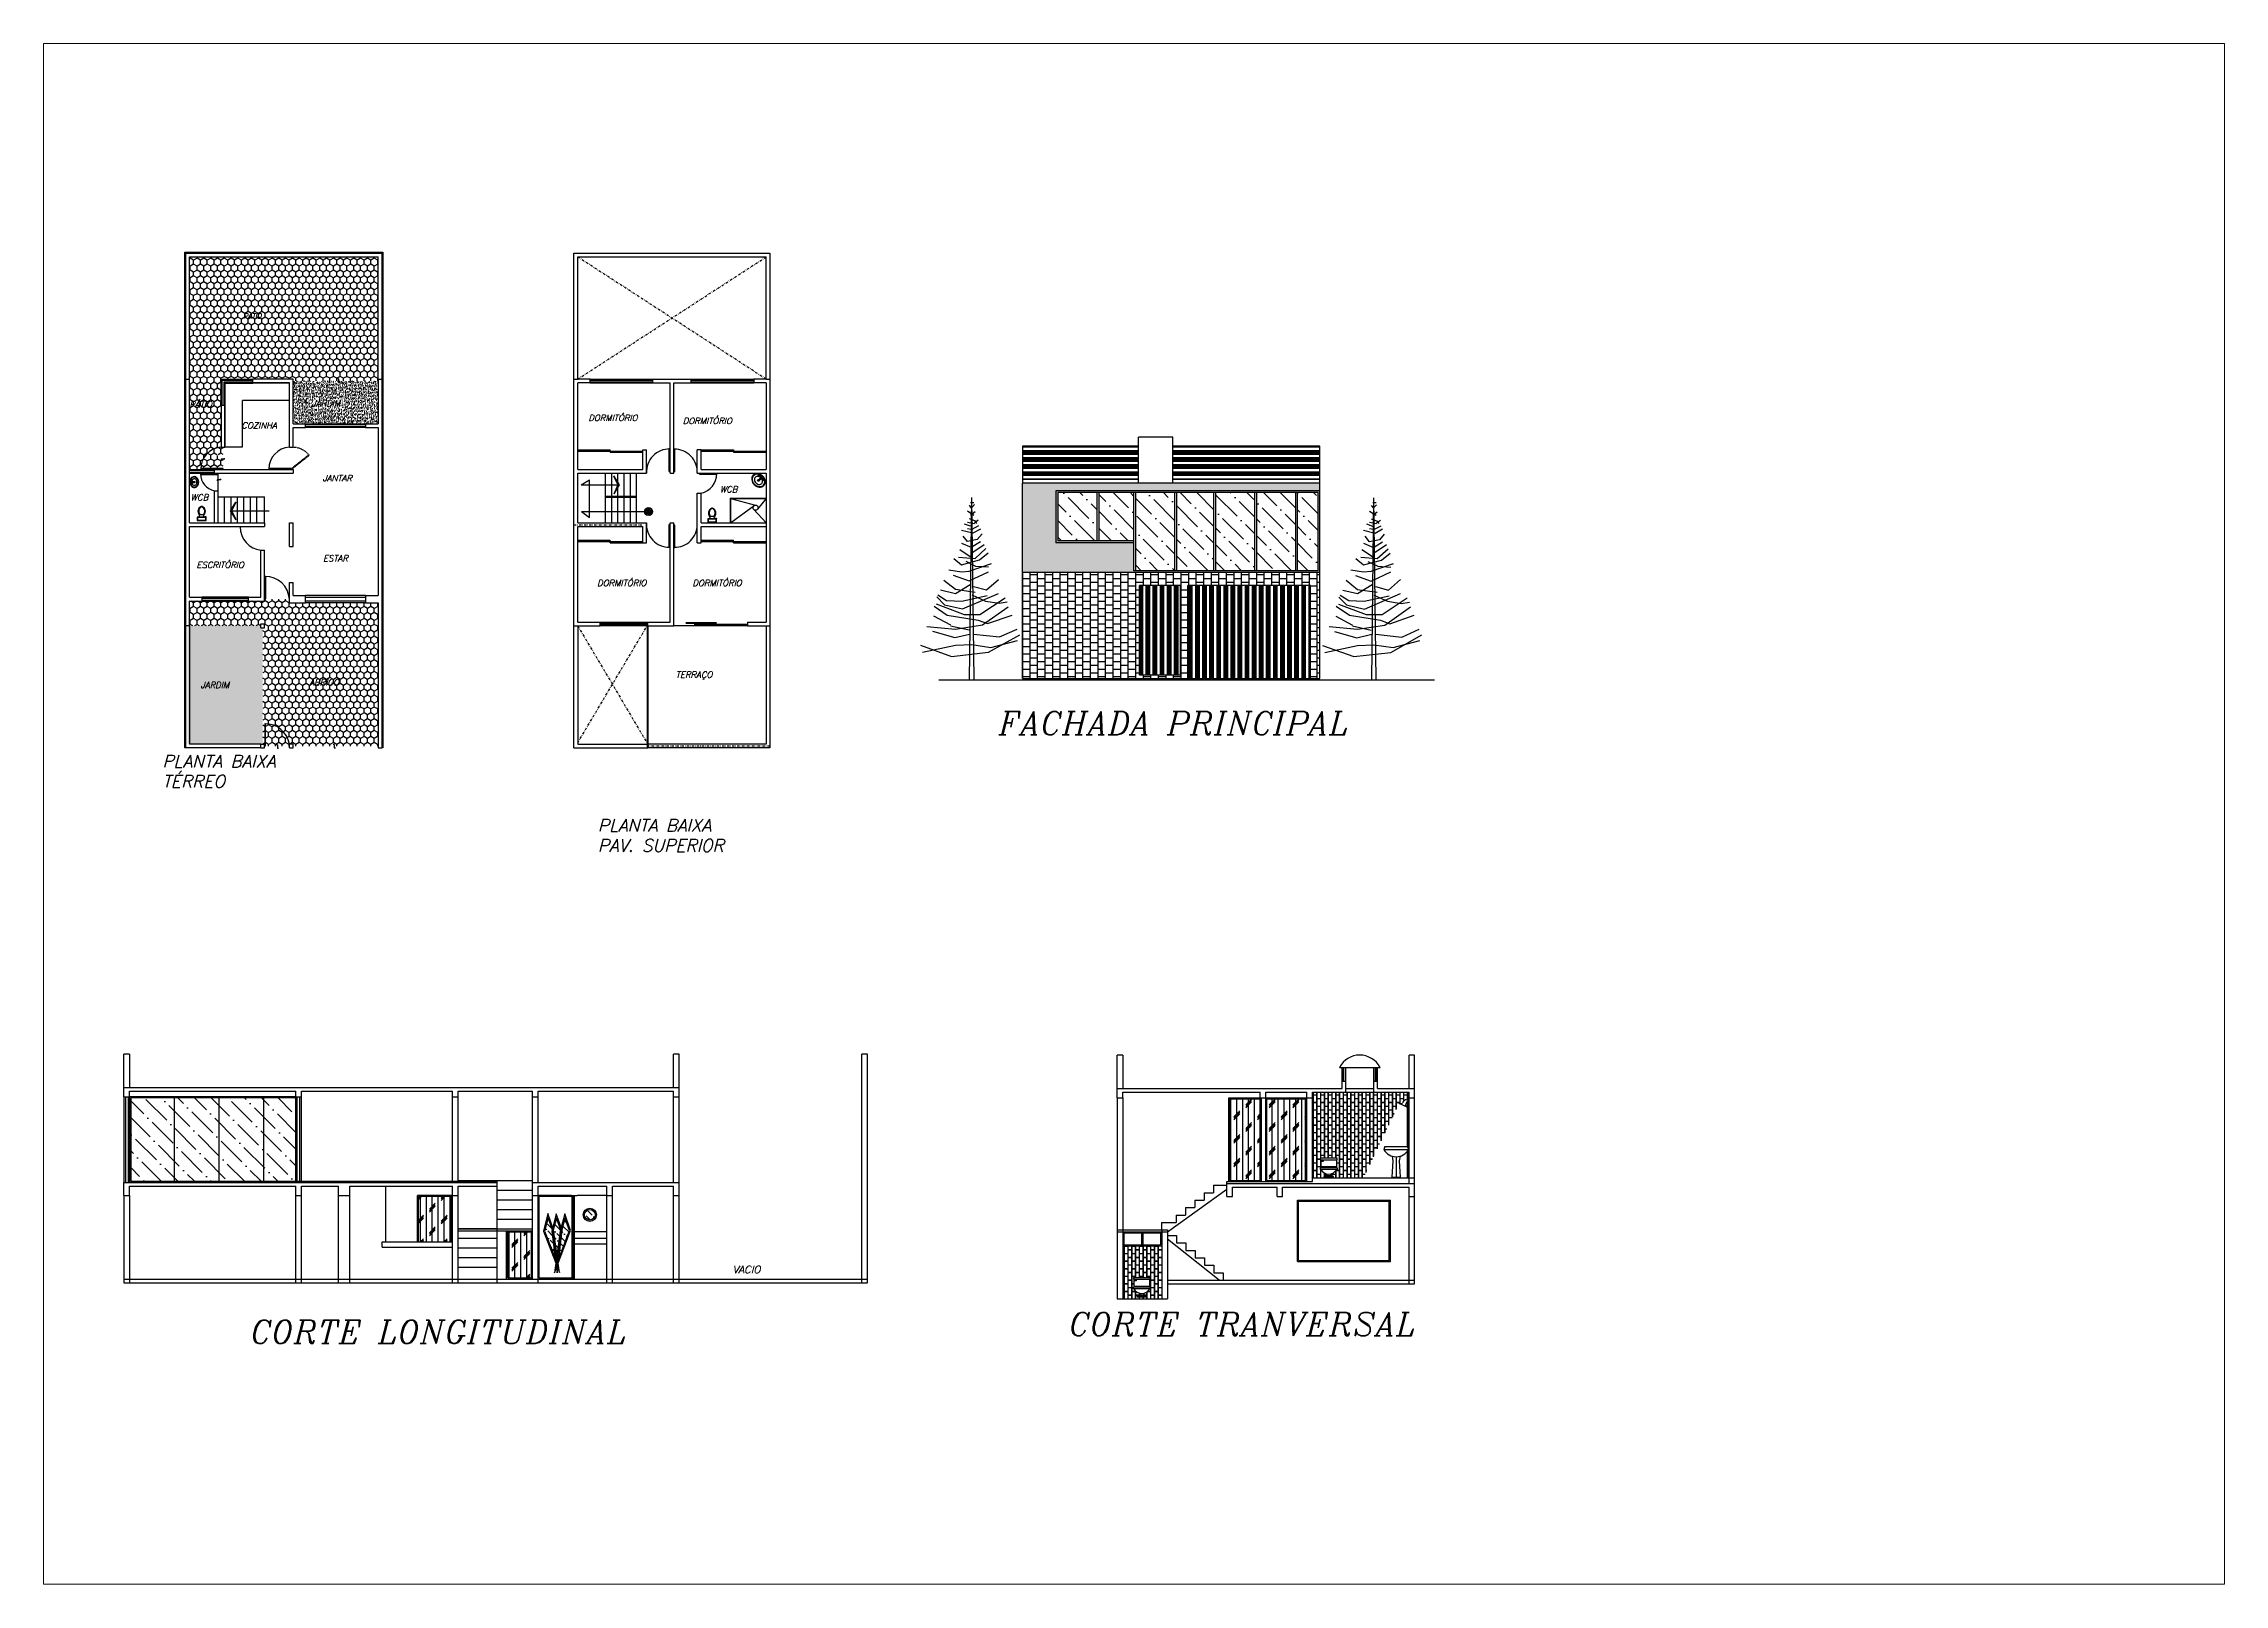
# Paper-space layout 'Layout2' of a CAD drawing. Header units: millimetres. Extents: x 25 to 253, y 20 to 181.
# The model-space entities are those that its viewports show. They can reach past a viewport. Long polylines and large blocks are cut down to what shows.
import ezdxf

# ---------------------------------------------------------------- set-up
doc = ezdxf.new("R2010")
doc.units = ezdxf.units.MM
doc.linetypes.add('DASHDOT', pattern=[25.4, 12.7, -6.35, 0, -6.35])
for name, color, linetype in [('ACABADOS', 2, 'Continuous'), ('BASE', 14, 'Continuous'), ('CANCELERIA', 8, 'Continuous'), ('COLINDANCIA', 1, 'Continuous'), ('COTAS', 143, 'Continuous'), ('EJE', 1, 'DASHDOT'), ('ESCALERA', 4, 'Continuous'), ('JARDINES', 96, 'Continuous'), ('MURO1', 5, 'Continuous'), ('MURO2', 4, 'Continuous')]:
    doc.layers.add(name, color=color, linetype=linetype)
doc.styles.get("Standard").update_dxf_attribs({"font": 'italicc.shx'})
pattern_1 = [(135, (-41.20643, -11.1069), (-0.926089, 0.2525697), [1.190625, -0.238125, 0, -0.238125])]
pattern_2 = [(90, (6.64559, -15.92644), (-0.1524, 0.1524), [0.29765625, -0.00714375]), (90, (6.63845, -16.07884), (-0.1524, 0.1524), [0.29765625, -0.00714375]), (180, (6.64559, -15.92644), (-0.1524, -0.1524), [-0.15954375, 0.14525625]), (180, (6.64559, -15.93358), (-0.1524, -0.1524), [-0.15954375, 0.14525625])]
pattern_3 = [(140, (-1.49711, -0.83117), (0.0159391, 0.18218467), [0.01905, -0.20955]), (85, (-1.49711, -0.83117), (-0.19105664, -0.0352428), [0.01524, -0.16764]), (190.451, (-1.49578, -0.81599), (-0.1751167, 0.1469425), [0.01619, -0.17809]), (136.1842, (-1.54791, -0.83117), (0.0420423, 0.271079), [0.028575, -0.314325]), (186.6356, (-1.5444, -0.80858), (-0.2474256, 0.2374042), [0.024285, -0.267135]), (81.184, (-1.5479, -0.83117), (-0.2474251, 0.2374046), [0.02286, -0.25146]), (111, (-1.53521, -0.80577), (0.1022655, 0.1516149), [0.01905, -0.20955]), (56, (-1.53521, -0.80577), (-0.18418797, 0.061802), [0.01524, -0.16764]), (161.4514, (-1.52669, -0.79313), (-0.08192286, 0.2134165), [0.01619, -0.17809]), (127.5, (-1.49711, -0.83117), (-0.08455504, 0.0030886), [0, -0.165608, 0, -0.17018, 0, -0.168275]), (97.5, (-1.49711, -0.83117), (-0.10018057, 0.06681966), [0, -0.097028, 0, -0.161798, 0, -0.064135]), (57.5, (-1.49711, -0.88781), (0.00572874, 0.135590595), [0, -0.0635, 0, -0.19812, 0, -0.26289]), (47.5, (-1.49711, -0.91321), (-0.0254265, 0.14812918), [0, -0.08255, 0, -0.131572, 0, -0.18669])]
pattern_4 = [(90, (-1.49711, -0.83117), (-0.1374815, 0.238125), [0.15875, -0.3175]), (210, (-1.49711, -0.83117), (-0.13748155, -0.23812497), [0.15875, -0.3175]), (150, (-1.49711, -0.83117), (-0.27496305, 3e-08), [-0.3175, 0.15875])]

psp = doc.layouts.new('Layout2')

msp = doc.modelspace()

# ---------------------------------------------------------------- texts
at = {"layer": 'COTAS'}
for s, height, p in [('PÁTIO', 0.25, (5.339, 47.922)), ('JARDIM', 0.25, (10.276, 47.961)), ('DORMITÓRIO', 0.25, (21.438, 47.376)), ('DORMITÓRIO', 0.25, (25.248, 47.257)), ('COZINHA', 0.25, (7.442, 47.07)), ('JANTAR', 0.25, (10.715, 44.943)), ('WCB', 0.25, (5.394, 44.17)), ('WCB', 0.25, (26.744, 44.496)), ('ESCRITÓRIO', 0.25, (5.632, 41.447)), ('ESTAR', 0.25, (10.732, 41.71)), ('DORMITÓRIO', 0.25, (21.794, 40.716)), ('DORMITÓRIO', 0.25, (25.64, 40.716)), ('ABRIGO', 0.25, (10.185, 36.713)), ('TERRAÇO', 0.25, (24.963, 37.018)), ('JARDIM', 0.25, (5.794, 36.603)), ('PLANTA BAIXA', 0.5, (4.251, 33.404)), ('TÉRREO', 0.5, (4.251, 32.594)), ('PLANTA BAIXA', 0.5, (21.819, 30.814)), ('PAV. SUPERIOR', 0.5, (21.819, 30.005))]:
    msp.add_text(s, height=height, dxfattribs=at).set_placement(p)
at = {"layer": 'COTAS', "attachment_point": 1}
for s, insert, char_height, width in [('PATIO', (7.52, 51.707), 0.2, 1.9324), ('FACHADA PRINCIPAL', (38.005, 35.656), 0.94218, 16.4169), ('VACIO', (27.259, 13.308), 0.3, 3.3564), ('CORTE LONGITUDINAL', (7.825, 11.112), 0.94218, 22.3544), ('CORTE TRANVERSAL', (40.832, 11.426), 0.94218, 23.12325)]:
    msp.add_mtext(s, dxfattribs=dict(at, insert=insert, char_height=char_height, width=width))

# ---------------------------------------------------------------- blocks, each defined once
blk = doc.blocks.new('Toilet - top')
for p, q in [((-10, -8.5), (-8, -8.5)), ((-10, -9.5), (-10, -8.5)), ((-7, -9.5), (-10, -9.5)), ((-8, -8.5), (-8, -8)), ((-7, -8), (-7, -9.5)), ((-4, -8), (-6, -14)), ((4, -14), (-4, -14)), ((4, -8), (6, -14)), ((9.5, -6), (9.5, -2))]:
    blk.add_line(p, q)
blk.add_lwpolyline([(10.5, -8), (10.5, 0), (-10.5, 0), (-10.5, -8)], close=True)
for points in [[(-9.5, -2), (-9.5, -6)], [(8.5, -1), (-8.5, -1)], [(-8.5, -7), (8.5, -7)]]:
    blk.add_lwpolyline(points)
for centre, radius, start, end in [((-8.6, -1.9), 0.884, 81.8699, 188.1301), ((-8.6, -6.1), 0.884, 171.8699, 278.1301), ((3.5, -21.6), 12.2, 141.4691, 247.9714), ((4.2, -21.8), 11.3, 136.3677, 238.9468), ((0, -27.9), 4, 245.7318, 294.2682), ((0, -29), 4, 254.8605, 285.1395), ((-3.5, -21.6), 12.2, 292.0284, 38.5307), ((-4.2, -21.8), 11.3, 301.053, 43.6321), ((8.6, -1.9), 0.884, 351.8699, 98.1301), ((8.6, -6.1), 0.884, 261.8699, 8.1301)]:
    blk.add_arc(centre, radius, start, end)
blk = doc.blocks.new('Sink - Oval top')
for p, q in [((-1, 0), (1, 0)), ((0, 1), (0, -1))]:
    blk.add_line(p, q)
at = {"linetype": 'Continuous'}
for points in [[(-12.2, 0.4, 0.117634), (-11.5, -3.4, 0.104469), (-8.9, -6.8, 0.090016), (-5.1, -9.1, 0.08192), (-0.3, -10, 0.08192), (4.5, -9.4, 0.090016), (8.4, -7.4, 0.104469), (11.2, -4.1, 0.117634), (12.2, -0.4, 0.117634), (11.5, 3.4, 0.104469), (8.9, 6.8, 0.090016), (5.1, 9.1, 0.08192), (0.3, 10, 0.08192), (-4.5, 9.4, 0.090016), (-8.4, 7.4, 0.104469), (-11.2, 4.1, 0.117634)], [(-11.3, 0.2, 0.118622), (-10.5, -3.3, 0.104678), (-8.1, -6.4, 0.089562), (-4.5, -8.4, 0.081185), (-0.1, -9.2, 0.081185), (4.3, -8.5, 0.089562), (7.9, -6.6, 0.104678), (10.4, -3.5, 0.118622), (11.3, -0.2, 0.118622), (10.5, 3.3, 0.104678), (8.1, 6.4, 0.089562), (4.5, 8.4, 0.081185), (0.1, 9.2, 0.081185), (-4.3, 8.5, 0.089562), (-7.9, 6.6, 0.104678), (-10.4, 3.5, 0.118622)], [(-7.4, 0.1, 0.118283), (-6.9, -2.2, 0.104607), (-5.3, -4.2, 0.089718), (-3, -5.5, 0.081436), (-0.1, -6, 0.081436), (2.8, -5.6, 0.089718), (5.2, -4.3, 0.104607), (6.9, -2.3, 0.118283), (7.4, -0.1, 0.118283), (6.9, 2.2, 0.104607), (5.3, 4.2, 0.089718), (3, 5.5, 0.081436), (0.1, 6, 0.081436), (-2.8, 5.6, 0.089718), (-5.2, 4.3, 0.104607), (-6.9, 2.3, 0.118283)]]:
    blk.add_lwpolyline(points, format="xyb", close=True, dxfattribs=at)
for radius in [1.5, 1]:
    blk.add_circle((0, 0), radius)
blk = doc.blocks.new('Faucet - Bathroom top')
for p, q in [((-4.107, 0.125), (-4.375, 0.125)), ((-3.75, 0.4788), (-3.75, 0.75)), ((-3.5, 0.482), (-3.5, 0.75)), ((-3.1461, 0.125), (-2.875, 0.125)), ((3.143, 0.125), (2.875, 0.125)), ((3.5, 0.4788), (3.5, 0.75)), ((3.75, 0.482), (3.75, 0.75)), ((4.1039, 0.125), (4.375, 0.125)), ((-4.1039, -0.125), (-4.375, -0.125)), ((-3.75, -0.4821), (-3.75, -0.75)), ((-3.5, -0.4789), (-3.5, -0.75)), ((-3.143, -0.125), (-2.875, -0.125)), ((-0.5, -0.8639), (-0.5, -4.5)), ((0.5, -4.5), (0.5, -0.8631)), ((3.1461, -0.125), (2.875, -0.125)), ((3.5, -0.4821), (3.5, -0.75)), ((3.75, -0.4789), (3.75, -0.75)), ((4.107, -0.125), (4.375, -0.125))]:
    blk.add_line(p, q)
for centre, radius in [((-3.625, 0), 1.375), ((-4.625, 0), 0.2795), ((-3.625, 0), 0.5), ((-3.625, 1), 0.2795), ((-2.625, 0), 0.2795), ((0, 0), 0.5), ((3.625, 0), 1.375), ((2.625, 0), 0.2795), ((3.625, 0), 0.5), ((3.625, 1), 0.2795), ((4.625, 0), 0.2795), ((-3.625, -1), 0.2795), ((3.625, -1), 0.2795)]:
    blk.add_circle(centre, radius)
for centre, radius, start, end in [((-3.625, 0), 1, 105.2407, 164.2093), ((-3.625, 0), 1, 16.44125, 74.07887), ((0, 0), 1.5, 289.6514, 250.3603), ((0, 0), 1, 300.3431, 239.7554), ((3.625, 0), 1, 106.12, 164.0884), ((3.625, 0), 1, 16.23422, 73.90469), ((-3.625, 0), 1, 196.2342, 253.9047), ((-3.625, 0), 1, 286.12, 344.0884), ((0, -4.5), 0.5, 180, 0), ((3.625, 0), 1, 196.4413, 254.0789), ((3.625, 0), 1, 285.2407, 344.2093)]:
    blk.add_arc(centre, radius, start, end)
blk = doc.blocks.new('Tree - type 2 evergreen elevation')
for p, q in [((-4.988, 183.92), (-2.688, 180.971)), ((-2.401, 192), (-4.8, 0)), ((-3.263, 186.869), (0.188, 186.869)), ((-2.401, 192), (0, 0)), ((-2.113, 181.708), (0.763, 184.657)), ((-3.263, 161.801), (-9.59, 164.013)), ((-6.714, 178.022), (0.188, 173.598)), ((-6.714, 166.225), (0.763, 164.75)), ((-4.988, 169.911), (0.763, 167.699)), ((-3.263, 173.598), (1.338, 177.284)), ((-1.538, 158.852), (5.364, 162.538)), ((0.763, 165.487), (4.788, 168.437)), ((0.763, 167.699), (3.063, 164.75)), ((-0.963, 154.428), (-13.04, 157.377)), ((-6.714, 159.589), (-2.688, 158.852)), ((7.089, 158.852), (-0.963, 154.428)), ((-43.521, 51.205), (-19.942, 44.569)), ((-42.371, 67.426), (-24.542, 57.841)), ((-24.542, 57.104), (-4.988, 52.68)), ((-19.942, 44.569), (-4.413, 48.256)), ((-0.388, 48.256), (27.218, 45.307)), ((27.218, 45.307), (45.622, 53.417))]:
    blk.add_line(p, q)
for points in [[(-15.916, 129.36), (1.338, 127.885), (12.84, 138.207)], [(-13.04, 144.106), (-2.688, 139.682), (7.089, 145.58)], [(8.814, 153.691), (3.638, 147.792), (-6.714, 145.58), (-11.315, 151.479)], [(-0.963, 134.521), (11.115, 142.631)], [(-26.268, 116.088), (-13.04, 113.876), (-4.988, 114.613), (18.591, 122.724)], [(-21.092, 127.885), (-13.04, 121.249), (5.939, 126.41), (15.141, 133.783)], [(-14.766, 137.47), (-2.688, 129.36)], [(-8.439, 124.936), (1.913, 119.775), (15.716, 119.037)], [(-34.895, 94.706), (-19.366, 91.02), (-3.838, 100.605)], [(-31.444, 105.028), (-19.366, 95.443), (1.338, 92.494)], [(-21.667, 110.19), (-4.988, 104.291), (15.716, 113.876)], [(-0.388, 98.393), (13.415, 94.706), (26.068, 105.766)], [(-49.272, 56.366), (-19.366, 53.417), (9.389, 57.841), (36.42, 77.011)], [(-41.796, 77.748), (-27.993, 68.163), (4.788, 63.002), (14.565, 59.316), (40.446, 68.163)], [(-39.496, 79.96), (-10.165, 68.901), (6.514, 68.901), (32.969, 86.596)], [(-38.92, 87.333), (-30.869, 79.223), (-11.89, 74.799), (26.068, 91.02)], [(-37.77, 89.545), (-28.568, 83.647), (-12.465, 82.909), (13.99, 88.808)], [(-2.113, 89.545), (12.265, 82.909), (26.643, 80.697), (35.27, 82.172)], [(-56.174, 36.459), (-23.392, 24.662), (15.716, 29.086), (48.497, 47.519)], [(-53.873, 29.086), (-19.366, 36.459), (-2.113, 37.196), (18.016, 34.247), (46.197, 41.62)]]:
    blk.add_lwpolyline(points)
blk = doc.blocks.new('Toilet - front')
for p, q in [((10.5, 12), (-10.5, 12)), ((-10.5, 10), (-10.5, 12)), ((10.5, 10), (-10.5, 10)), ((-10, 22), (-10, 12)), ((-10, 21), (-7, 21)), ((-7, 20), (-10, 20)), ((9, 13), (-9, 13)), ((-9, 13), (-9, 12)), ((-7, 21), (-7, 20)), ((4, 2), (-4, 2)), ((-4, 2), (-4, 1)), ((-3, 4.4065), (-3, 2)), ((-2, 2), (-2, 4.1658)), ((2, 4.1658), (2, 2)), ((3, 2), (3, 4.4065)), ((4, 1), (4, 2)), ((9, 12), (9, 13)), ((10, 12), (10, 22)), ((10.5, 12), (10.5, 10))]:
    blk.add_line(p, q)
for points in [[(10.5, 22), (10.5, 24), (-10.5, 24), (-10.5, 22)], [(6, 0), (6, 1), (-6, 1), (-6, 0)]]:
    blk.add_lwpolyline(points, close=True)
blk.add_arc((0, 15.3333), 11.3333, 208.0725, 331.9275)
blk = doc.blocks.new('Sink - Pedestal elevation')
for p, q in [((-11, 30), (-12, 27)), ((-12, 27), (12, 27)), ((-11, 30), (11, 30)), ((11, 30), (12, 27)), ((-4, 0), (-3, 16)), ((-4, 0), (4, 0)), ((-3, 16), (-3.7523, 20.5139)), ((0, 20), (0, 0)), ((3.7527, 20.5157), (3, 16)), ((3, 16), (4, 0))]:
    blk.add_line(p, q)
blk.add_arc((0, 33.7857), 13.7857, 209.4871, 330.5129)
blk = doc.blocks.new('REGADERA')
for p, q in [((30.851, 23.439), (30.939, 23.451)), ((31.069, 23.336), (30.851, 23.439)), ((31.069, 23.336), (31.019, 23.4))]:
    blk.add_line(p, q)
for centre, radius, start, end in [((31.12, 23.366), 0.2, 121.16182, 154.66879), ((31.034, 23.459), 0.0796, 24.32696, 102.73702), ((31.128, 23.384), 0.11, 100.52581, 171.55372)]:
    blk.add_arc(centre, radius, start, end)
blk = doc.blocks.new('PUERTA')
at = {"layer": 'CANCELERIA'}
for p, q in [((2.711, 50.978), (1.811, 50.978)), ((1.811, 50.978), (1.811, 50.948)), ((1.811, 50.948), (2.711, 50.948)), ((2.711, 50.948), (2.711, 50.978))]:
    blk.add_line(p, q, dxfattribs=at)
blk = doc.blocks.new('PUERTA 1')
at = {"layer": 'CANCELERIA', "linetype": 'DASHDOT', "ltscale": 0.01}
for p, q in [((10.647, 46.966), (9.747, 46.966)), ((9.747, 46.966), (9.747, 46.936)), ((9.747, 46.936), (10.647, 46.936)), ((10.647, 46.936), (10.647, 46.966))]:
    blk.add_line(p, q, dxfattribs=at)
blk = doc.blocks.new('PUERTA 3')
at = {"layer": 'CANCELERIA'}
for p, q in [((27.208, 45.703), (26.508, 45.703)), ((26.508, 45.703), (26.508, 45.673)), ((26.508, 45.673), (27.208, 45.673)), ((26.508, 45.673), (26.508, 45.673)), ((27.208, 45.673), (27.208, 45.703))]:
    blk.add_line(p, q, dxfattribs=at)
blk = doc.blocks.new('FLECHA')
at = {"layer": 'COLINDANCIA'}
for p, q in [((24.141, 45.227), (24.376, 44.868)), ((24.141, 45.227), (24.348, 44.873)), ((24.141, 45.227), (24.323, 44.867)), ((24.348, 44.873), (24.153, 44.493)), ((24.323, 44.867), (24.153, 44.493)), ((24.376, 44.868), (24.162, 44.506))]:
    blk.add_line(p, q, dxfattribs=at)
blk = doc.blocks.new('DESNIVEL')
at = {"layer": 'ESCALERA'}
for p, q in [((7.645, 45.815), (7.505, 45.815)), ((7.505, 45.815), (7.505, 45.815)), ((7.505, 45.815), (7.505, 45.773)), ((7.645, 45.815), (7.645, 45.862))]:
    blk.add_line(p, q, dxfattribs=at)

# ---------------------------------------------------------------- hatches: boundary and pattern name
at = {"layer": 'ACABADOS'}
h = msp.add_hatch(dxfattribs=at)
h.set_pattern_fill('HONEY', color=256, scale=0.05, angle=90, style=0)
h.set_pattern_definition(pattern_4)
h.paths.add_polyline_path([(9.453, 49.064), (9.528, 49.064), (9.528, 48.989), (12.953, 48.989), (12.953, 49.064), (12.953, 53.989), (9.453, 53.989)])
h.paths.add_polyline_path([(9.453, 53.989), (8.303, 53.989), (8.303, 49.064), (9.453, 49.064)])
h.paths.add_polyline_path([(8.303, 53.989), (6.703, 53.989), (6.703, 49.064), (7.903, 49.064), (8.303, 49.064)])
h.paths.add_polyline_path([(6.703, 53.989), (5.353, 53.989), (5.353, 49.064), (5.353, 48.989), (6.628, 48.989), (6.628, 49.064), (6.703, 49.064)])
h.paths.add_polyline_path([(6.628, 47.189), (6.628, 48.014), (6.628, 48.989), (5.353, 48.989), (5.353, 47.189)])
h.paths.add_polyline_path([(5.353, 47.189), (5.353, 45.414), (6.353, 45.414), (6.703, 45.414), (6.703, 45.984), (6.221, 45.984), (6.221, 46.014), (6.703, 46.014), (6.703, 46.314), (6.628, 46.314), (6.628, 47.189)])
h.paths.add_polyline_path([(6.7, 45.463), (6.7, 45.433), (5.8, 45.433), (5.8, 45.463)], flags=16)
h.paths.add_polyline_path([(7.47, 51.757), (8.485, 51.757), (8.485, 51.457), (7.47, 51.457)], flags=9)
h.paths.add_polyline_path([(5.446, 48.115), (6.46, 48.115), (6.46, 47.815), (5.446, 47.815)], flags=24)
h = msp.add_hatch(dxfattribs=at)
h.set_pattern_fill('ANSI34', color=256, scale=0.015, angle=135, style=0)
h.set_pattern_definition([(180, (-41.20643, -11.1069), (-2e-17, -0.28575), []), (180, (-41.25405, -11.05926), (-2e-17, -0.28575), []), (180, (-41.30168, -11.01164), (-2e-17, -0.28575), []), (180, (-41.3493, -10.964), (-2e-17, -0.28575), [])])
h.paths.add_polyline_path([(43.638, 45.013), (43.638, 46.363), (38.953, 46.363), (38.953, 45.013)])
h.paths.add_polyline_path([(50.953, 45.013), (50.953, 46.363), (45.02, 46.363), (45.02, 45.013)])
h = msp.add_hatch(dxfattribs=at)
h.set_pattern_fill('ANSI38', color=256, scale=0.015, angle=90, style=0)
h.set_pattern_definition([(135, (-41.20643, -11.106886), (-0.03367596, -0.03367596), []), (225, (-41.20643, -11.106886), (-0.03367596, -0.101027881), [0.1190625, -0.0714375])])
h.paths.add_polyline_path([(40.303, 44.563), (50.953, 44.563), (50.953, 44.863), (38.953, 44.863), (38.953, 41.263), (50.953, 41.263), (50.953, 44.563), (40.303, 44.563), (40.303, 42.463), (43.453, 42.463), (43.453, 42.538), (40.378, 42.538), (40.378, 44.488), (50.878, 44.488), (50.878, 41.338), (43.453, 41.338), (43.453, 42.463), (40.303, 42.463)])
h = msp.add_hatch(dxfattribs=at)
h.set_pattern_fill('AR-B88', color=256, scale=0.0015, angle=90, style=0)
h.set_pattern_definition([(90, (-41.20643, -11.1069), (-0.3048, 2e-17), []), (180, (-41.20643, -11.10689), (-0.3048, -0.1524), [0.3048, -0.3048])])
h.paths.add_polyline_path([(38.953, 41.263), (38.953, 36.988), (45.628, 36.988), (45.628, 40.738), (50.578, 40.738), (50.578, 36.988), (50.953, 36.988), (50.953, 40.738), (50.953, 41.038), (50.953, 41.263)])
h.paths.add_polyline_path([(43.678, 40.738), (45.328, 40.738), (45.328, 37.138), (43.678, 37.138)], flags=16)
h = msp.add_hatch(dxfattribs=at)
h.set_pattern_fill('HONEY', color=256, scale=0.05, angle=90, style=0)
h.set_pattern_definition(pattern_4)
h.paths.add_polyline_path([(9.453, 34.339), (9.528, 34.339), (9.528, 34.264), (12.953, 34.264), (12.953, 40.039), (12.453, 40.039), (10.028, 40.039), (9.453, 40.039)])
h.paths.add_polyline_path([(9.453, 40.039), (9.378, 40.039), (9.378, 40.189), (8.378, 40.189), (8.378, 40.114), (8.303, 40.114), (8.303, 39.189), (8.378, 39.189), (8.378, 39.039), (8.303, 39.039), (8.303, 34.339), (8.378, 34.339), (8.378, 34.264), (9.378, 34.264), (9.378, 34.339), (9.453, 34.339)])
h.paths.add_polyline_path([(8.412, 35.168), (8.412, 34.268), (8.382, 34.268), (8.382, 35.168)], flags=16)
h.paths.add_polyline_path([(8.228, 39.114), (8.228, 39.189), (8.303, 39.189), (8.303, 40.114), (7.728, 40.114), (6.703, 40.114), (6.703, 39.114)])
h.paths.add_polyline_path([(6.703, 40.114), (5.853, 40.114), (5.353, 40.114), (5.353, 39.114), (6.703, 39.114)])
h.paths.add_polyline_path([(10.17, 37.011), (11.47, 37.011), (11.47, 36.711), (10.17, 36.711)], flags=24)
h = msp.add_hatch(dxfattribs=at)
h.set_pattern_fill('AR-B816C', color=256, scale=0.00075, angle=90, style=0)
h.set_pattern_definition(pattern_2)
h.paths.add_polyline_path([(54.151, 19.853), (54.282, 19.871, -0.147252), (54.398, 19.999, -0.356133), (54.533, 19.932, 0.315272), (54.403, 19.795), (54.478, 19.699), (54.478, 18.114), (54.487, 18.114), (54.528, 17.99, -0.039579), (54.478, 17.916), (54.478, 16.852), (54.549, 16.852), (54.549, 20.077), (54.549, 20.302), (50.649, 20.302), (50.649, 20.077), (50.649, 16.852), (52.711, 16.852)])
h.paths.add_polyline_path([(51.648, 17.644), (51.648, 17.58), (51.632, 17.58), (51.632, 17.26), (51.648, 17.26), (51.648, 17.196), (51.632, 17.196, -0.206081), (51.407, 17.016), (51.407, 16.939), (51.439, 16.939), (51.439, 16.907), (51.504, 16.907), (51.504, 16.875), (51.119, 16.875), (51.119, 16.907), (51.183, 16.907), (51.183, 16.939), (51.215, 16.939), (51.215, 17.016, -0.206081), (50.991, 17.196), (50.975, 17.196), (50.975, 17.26), (50.991, 17.26), (50.991, 17.58), (50.975, 17.58), (50.975, 17.644)], flags=16)
h = msp.add_hatch(dxfattribs=at)
h.set_pattern_fill('AR-B816C', color=256, scale=0.00075, angle=90, style=0)
h.set_pattern_definition(pattern_2)
h.paths.add_polyline_path([(42.999, 14.109), (42.999, 11.977), (44.574, 11.977), (44.574, 14.109)])
h.paths.add_polyline_path([(44.105, 12.826), (44.105, 12.761), (44.089, 12.761), (44.089, 12.441), (44.105, 12.441), (44.105, 12.377), (44.089, 12.377, -0.206081), (43.865, 12.198), (43.865, 12.121), (43.897, 12.121), (43.897, 12.089), (43.961, 12.089), (43.961, 12.056), (43.576, 12.056), (43.576, 12.089), (43.64, 12.089), (43.64, 12.121), (43.672, 12.121), (43.672, 12.198, -0.206081), (43.448, 12.377), (43.432, 12.377), (43.432, 12.441), (43.448, 12.441), (43.448, 12.761), (43.432, 12.761), (43.432, 12.826)], flags=16)
at = {"layer": 'CANCELERIA'}
h = msp.add_hatch(dxfattribs=at)
h.set_pattern_fill('ANSI36', color=256, scale=0.15, angle=90, style=0)
h.set_pattern_definition(pattern_1)
h.paths.add_polyline_path([(41.953, 44.488), (40.378, 44.488), (40.378, 42.538), (41.953, 42.538)])
h.paths.add_polyline_path([(43.453, 44.488), (42.028, 44.488), (42.028, 42.538), (43.453, 42.538)])
h = msp.add_hatch(dxfattribs=at)
h.set_pattern_fill('ANSI36', color=256, scale=0.15, angle=90, style=0)
h.set_pattern_definition(pattern_1)
h.paths.add_polyline_path([(45.103, 44.488), (43.528, 44.488), (43.528, 41.338), (45.103, 41.338)])
h = msp.add_hatch(dxfattribs=at)
h.set_pattern_fill('ANSI36', color=256, scale=0.15, angle=90, style=0)
h.set_pattern_definition(pattern_1)
h.paths.add_polyline_path([(46.678, 44.488), (45.178, 44.488), (45.178, 41.338), (46.678, 41.338)])
h = msp.add_hatch(dxfattribs=at)
h.set_pattern_fill('ANSI36', color=256, scale=0.15, angle=90, style=0)
h.set_pattern_definition(pattern_1)
h.paths.add_polyline_path([(48.328, 44.488), (46.753, 44.488), (46.753, 41.338), (48.328, 41.338)])
h.paths.add_polyline_path([(48.403, 41.338), (49.978, 41.338), (49.978, 44.488), (48.403, 44.488)])
h.paths.add_polyline_path([(50.878, 44.488), (50.053, 44.488), (50.053, 41.338), (50.878, 41.338)])
h = msp.add_hatch(dxfattribs=at)
h.set_pattern_fill('ANSI34', color=256, scale=0.015, angle=45, style=0)
h.set_pattern_definition([(90, (-41.20643, -11.1069), (-0.28575, 2e-17), []), (90, (-41.1588, -11.05926), (-0.28575, 2e-17), []), (90, (-41.11118, -11.01164), (-0.28575, 2e-17), []), (90, (-41.06355, -10.964), (-0.28575, 2e-17), [])])
h.paths.add_polyline_path([(43.678, 37.138), (45.328, 37.138), (45.328, 40.738), (43.678, 40.738)])
h.paths.add_polyline_path([(45.628, 36.988), (50.578, 36.988), (50.578, 40.738), (45.628, 40.738)])
h = msp.add_hatch(dxfattribs=at)
h.set_pattern_fill('ANSI36', color=256, scale=0.15, angle=90, style=0)
h.set_pattern_definition([(135, (-37.2447, 2.2524), (-0.926089, 0.2525697), [1.190625, -0.238125, 0, -0.238125])])
h.paths.add_polyline_path([(9.634, 20.074), (8.329, 20.074), (8.329, 16.714), (9.634, 16.714)])
h.paths.add_polyline_path([(8.329, 20.074), (6.529, 20.074), (6.529, 16.714), (8.329, 16.714)])
h.paths.add_polyline_path([(4.729, 16.714), (6.529, 16.714), (6.529, 20.074), (4.729, 20.074)])
h.paths.add_polyline_path([(4.729, 20.074), (2.974, 20.074), (2.974, 16.714), (4.729, 16.714)])
h = msp.add_hatch(dxfattribs=at)
h.set_pattern_fill('CORK', color=256, scale=0.075, angle=90, style=0)
h.set_pattern_definition([(90, (6.6456, -15.92644), (-0.238125, 1e-17), []), (225, (6.76465, -15.8074), (0.47625, -0.47625), [0.33676, -0.33676]), (225, (6.76465, -15.74785), (0.47625, -0.47625), [0.33676, -0.33676]), (225, (6.76465, -15.6883), (0.47625, -0.47625), [0.33676, -0.33676])])
h.paths.add_polyline_path([(48.549, 20.032), (47.319, 20.032), (47.319, 16.747), (48.549, 16.747)])
h.paths.add_polyline_path([(50.379, 20.032), (48.819, 20.032), (48.819, 16.747), (50.379, 16.747)])
h = msp.add_hatch(dxfattribs=at)
h.set_pattern_fill('CORK', color=256, scale=0.075, angle=90, style=0)
h.set_pattern_definition([(90, (-37.2447, 2.2524), (-0.238125, 1e-17), []), (225, (-37.12564, 2.37147), (0.47625, -0.47625), [0.33676, -0.33676]), (225, (-37.12564, 2.431), (0.47625, -0.47625), [0.33676, -0.33676]), (225, (-37.12564, 2.4905), (0.47625, -0.47625), [0.33676, -0.33676])])
h.paths.add_polyline_path([(15.919, 16.099), (14.584, 16.099), (14.584, 14.269), (15.919, 14.269)])
h.paths.add_polyline_path([(18.184, 12.814), (19.144, 12.814), (19.144, 14.674), (18.184, 14.674)])
h = msp.add_hatch(dxfattribs=at)
h.set_pattern_fill('ANSI36', color=256, scale=0.06, angle=90, style=0)
h.set_pattern_definition([(135, (-37.2447, 2.2524), (-0.37043556, 0.1010279), [0.47625, -0.09525, 0, -0.09525])])
h.paths.add_polyline_path([(21.712, 15.362, 1), (21.286, 15.362, 1)])
h.paths.add_polyline_path([(20.493, 15.242), (20.369, 14.761), (20.377, 14.737), (20.244, 13.591), (20.674, 14.731)])
h.paths.add_polyline_path([(20.15, 15.242), (20.03, 14.779), (20.039, 14.755), (20.175, 13.74), (20.307, 14.701), (20.322, 14.759)])
h.paths.add_polyline_path([(19.814, 15.255), (19.671, 14.706), (20.106, 13.582), (19.962, 14.695), (19.983, 14.777)])
at = {"layer": 'COLINDANCIA'}
h = msp.add_hatch(dxfattribs=at)
h.set_pattern_fill('NET3', color=256, scale=0.03, style=0)
h.set_pattern_definition([(0, (-0.12644, -1.08633), (0, 0.09525), []), (60, (-0.12644, -1.08633), (-0.08248892, 0.047625), []), (120, (-0.12644, -1.08633), (-0.08248892, -0.047625), [])])
h.paths.add_polyline_path([(24.031, 43.719, 1), (23.709, 43.719, 1)])
at = {"layer": 'JARDINES'}
h = msp.add_hatch(dxfattribs=at)
h.set_pattern_fill('AR-CONC', color=256, scale=0.001, angle=90, style=0)
h.set_pattern_definition(pattern_3)
h.paths.add_polyline_path([(12.453, 47.264), (12.953, 47.264), (12.953, 48.989), (9.528, 48.989), (9.528, 47.264), (10.028, 47.264)])
h.paths.add_polyline_path([(10.413, 48.23), (11.675, 48.23), (11.675, 47.93), (10.413, 47.93)], flags=24)
h = msp.add_hatch(dxfattribs=at)
h.set_pattern_fill('AR-CONC', color=256, scale=0.001, angle=90, style=0)
h.set_pattern_definition(pattern_3)
h.paths.add_polyline_path([(8.303, 39.039), (8.228, 39.039), (8.228, 39.114), (6.703, 39.114), (6.703, 34.339), (8.228, 34.339), (8.303, 34.339)])
h.paths.add_polyline_path([(6.703, 39.114), (5.278, 39.114), (5.278, 34.339), (6.703, 34.339)])
h.paths.add_polyline_path([(5.806, 36.831), (7.068, 36.831), (7.068, 36.531), (5.806, 36.531)], flags=9)

# ---------------------------------------------------------------- linework, layer by layer
at = {"layer": 'BASE'}
msp.add_line((35.583, 36.939), (55.576, 36.939), dxfattribs=at)
at = {"layer": 'CANCELERIA'}
for p, q in [((6.628, 48.014), (6.628, 49.064)), ((6.628, 49.064), (7.903, 49.064)), ((6.665, 49.027), (7.903, 49.027)), ((6.665, 48.014), (6.665, 49.027)), ((6.74, 48.952), (7.903, 48.952)), ((6.74, 48.014), (6.74, 48.952)), ((6.778, 48.014), (6.778, 48.914)), ((6.778, 48.914), (7.903, 48.914)), ((6.778, 48.904), (7.903, 48.904)), ((6.788, 48.014), (6.788, 48.914)), ((21.509, 49.064), (24.034, 49.064)), ((21.509, 49.027), (24.034, 49.027)), ((21.509, 48.952), (24.034, 48.952)), ((21.509, 48.914), (24.034, 48.914)), ((25.584, 49.064), (28.109, 49.064)), ((25.584, 49.027), (28.109, 49.027)), ((25.584, 48.952), (28.109, 48.952)), ((25.584, 48.914), (28.109, 48.914)), ((10.028, 47.264), (12.453, 47.264)), ((10.028, 47.227), (12.453, 47.227)), ((10.028, 47.152), (12.453, 47.152)), ((12.453, 47.114), (10.028, 47.114)), ((21.009, 46.214), (22.322, 46.214)), ((21.009, 46.164), (23.634, 46.164)), ((22.322, 46.114), (22.324, 46.214)), ((22.322, 46.114), (23.634, 46.114)), ((25.984, 46.214), (27.297, 46.214)), ((25.984, 46.164), (28.609, 46.164)), ((27.297, 46.114), (28.609, 46.114)), ((27.299, 46.214), (27.299, 46.114)), ((5.353, 45.414), (6.353, 45.414)), ((5.353, 45.377), (6.353, 45.377)), ((5.353, 45.302), (6.353, 45.302)), ((5.353, 45.264), (6.353, 45.264)), ((40.303, 44.563), (40.303, 42.463)), ((50.953, 44.563), (40.303, 44.563)), ((50.878, 44.488), (40.378, 44.488)), ((40.378, 44.488), (40.378, 42.538)), ((41.953, 44.488), (41.953, 42.538)), ((42.028, 44.488), (42.028, 42.538)), ((43.453, 41.338), (43.453, 44.488)), ((43.528, 41.338), (43.528, 44.488)), ((45.103, 41.338), (45.103, 44.488)), ((45.178, 41.338), (45.178, 44.488)), ((46.678, 41.338), (46.678, 44.488)), ((46.753, 41.338), (46.753, 44.488)), ((48.328, 41.338), (48.328, 44.488)), ((48.403, 41.338), (48.403, 44.488)), ((49.978, 41.338), (49.978, 44.488)), ((50.053, 41.338), (50.053, 44.488)), ((50.878, 41.338), (50.878, 44.488)), ((50.953, 41.263), (50.953, 44.563)), ((21.009, 42.564), (22.322, 42.564)), ((21.009, 42.514), (23.634, 42.514)), ((22.324, 42.464), (22.322, 42.564)), ((22.322, 42.464), (23.634, 42.464)), ((25.984, 42.564), (27.297, 42.564)), ((25.984, 42.514), (28.609, 42.514)), ((27.294, 42.464), (27.297, 42.564)), ((27.297, 42.464), (28.609, 42.464)), ((43.453, 42.463), (40.303, 42.463)), ((43.453, 42.538), (40.378, 42.538)), ((50.878, 41.338), (43.453, 41.338)), ((43.678, 37.138), (43.678, 40.738)), ((45.328, 40.738), (43.678, 40.738)), ((45.328, 37.138), (45.328, 40.738)), ((50.578, 40.738), (45.628, 40.738)), ((45.628, 36.988), (45.628, 40.738)), ((50.578, 36.988), (50.578, 40.738)), ((7.728, 40.264), (5.853, 40.264)), ((5.853, 40.227), (7.728, 40.227)), ((5.853, 40.152), (7.728, 40.152)), ((5.853, 40.114), (7.728, 40.114)), ((12.453, 40.339), (10.028, 40.339)), ((10.028, 40.264), (12.453, 40.264)), ((12.453, 40.114), (10.028, 40.114)), ((12.453, 40.039), (10.028, 40.039)), ((21.909, 39.264), (23.834, 39.264)), ((21.909, 39.227), (23.834, 39.227)), ((23.834, 39.152), (21.909, 39.152)), ((23.834, 39.114), (21.909, 39.114)), ((27.859, 39.114), (24.884, 39.114)), ((26.615, 39.228), (25.376, 39.228)), ((26.615, 39.207), (25.376, 39.207)), ((25.734, 39.114), (25.734, 39.265)), ((27.853, 39.165), (25.734, 39.165)), ((27.853, 39.141), (25.734, 39.141)), ((43.678, 37.138), (45.328, 37.138)), ((51.741, 21.307), (53.381, 21.307)), ((51.849, 20.752), (51.849, 21.307)), ((51.903, 20.752), (51.903, 21.307)), ((51.903, 20.752), (51.903, 21.307)), ((51.923, 20.752), (51.923, 21.307)), ((51.999, 20.752), (51.999, 21.307)), ((53.124, 20.752), (53.124, 21.307)), ((53.201, 20.752), (53.201, 21.307)), ((53.225, 20.752), (53.225, 21.307)), ((53.274, 20.752), (53.274, 21.307)), ((51.999, 20.452), (53.124, 20.452)), ((51.999, 20.302), (53.128, 20.302)), ((2.76, 20.119), (2.76, 16.669)), ((2.873, 20.119), (2.873, 16.669)), ((9.634, 20.119), (2.929, 20.119)), ((9.634, 20.074), (2.974, 20.074)), ((2.974, 20.074), (2.974, 16.714)), ((4.729, 20.074), (4.729, 16.714)), ((6.529, 20.074), (6.529, 16.714)), ((8.329, 20.074), (8.329, 16.714)), ((9.634, 16.714), (9.634, 20.074)), ((9.69, 16.669), (9.69, 20.119)), ((9.803, 16.669), (9.803, 20.119)), ((47.274, 16.702), (47.274, 20.077)), ((47.274, 20.077), (48.549, 20.077)), ((47.319, 20.032), (48.549, 20.032)), ((47.319, 16.747), (47.319, 20.032)), ((48.549, 16.747), (48.549, 20.032)), ((48.774, 20.077), (50.424, 20.077)), ((48.819, 16.747), (48.819, 20.032)), ((48.819, 20.032), (50.379, 20.032)), ((50.379, 16.747), (50.379, 20.032)), ((47.319, 16.747), (48.549, 16.747)), ((48.819, 16.747), (50.379, 16.747)), ((2.974, 16.714), (9.634, 16.714)), ((14.539, 14.269), (14.539, 16.144)), ((15.964, 16.144), (14.539, 16.144)), ((15.919, 16.099), (14.584, 16.099)), ((14.584, 14.269), (14.584, 16.099)), ((15.919, 14.269), (15.919, 16.099)), ((20.764, 16.144), (19.414, 16.144)), ((20.786, 16.099), (19.459, 16.099)), ((19.459, 12.814), (19.459, 16.099)), ((20.764, 16.144), (20.989, 16.144)), ((20.786, 12.814), (20.786, 16.099)), ((20.831, 12.769), (20.831, 16.144)), ((20.876, 12.769), (20.876, 16.144)), ((22.189, 16.144), (20.989, 16.144)), ((50.049, 13.477), (50.049, 15.952)), ((50.049, 15.952), (53.799, 15.952)), ((50.094, 15.907), (53.754, 15.907)), ((50.094, 13.522), (50.094, 15.907)), ((53.754, 13.522), (53.754, 15.907)), ((53.799, 13.477), (53.799, 15.952)), ((18.184, 12.814), (18.184, 14.674)), ((18.184, 14.674), (19.144, 14.674)), ((19.144, 12.814), (19.144, 14.674)), ((20.876, 14.689), (22.189, 14.689)), ((20.876, 14.419), (22.189, 14.419)), ((20.876, 14.194), (22.189, 14.194)), ((42.999, 14.109), (44.574, 14.109)), ((43.044, 14.632), (44.529, 14.632)), ((43.044, 14.632), (43.044, 14.154)), ((43.044, 14.154), (44.529, 14.154)), ((43.762, 14.632), (43.762, 14.154)), ((43.81, 14.632), (43.81, 14.154)), ((44.529, 14.632), (44.529, 14.154)), ((50.049, 13.477), (53.799, 13.477)), ((50.094, 13.522), (53.754, 13.522)), ((18.184, 12.814), (19.144, 12.814)), ((19.459, 12.814), (20.786, 12.814))]:
    msp.add_line(p, q, dxfattribs=at)
for points in [[(20.269, 13.035), (20.039, 14.755), (19.807, 15.409), (19.624, 14.703)], [(20.174, 13.405), (19.995, 14.744), (19.814, 15.255), (19.671, 14.706)], [(20.178, 13.023), (20.377, 14.737), (20.143, 15.396), (19.962, 14.695)], [(20.176, 13.393), (20.331, 14.731), (20.15, 15.242), (20.008, 14.693)], [(20.075, 13.016), (20.722, 14.731), (20.486, 15.396), (20.307, 14.701)], [(20.174, 13.405), (20.674, 14.731), (20.493, 15.242), (20.351, 14.693)]]:
    msp.add_lwpolyline(points, close=True, dxfattribs=at)
for radius in [0.265, 0.213]:
    msp.add_circle((21.499, 15.362), radius, dxfattribs=at)
for centre, radius, start, end in [((6.668, 45.448), 0.868, 92.6333, 180.99073), ((9.42, 45.445), 0.87, 92.80145, 180.98755), ((24.707, 45.322), 0.925, 89.07049, 183.56002), ((24.909, 45.316), 0.927, 356.80709, 90.9271), ((6.464, 45.227), 0.672, 178.72018, 260.48797), ((25.828, 45.239), 0.791, 281.39134, 1.0868), ((24.703, 43.205), 0.921, 176.29316, 270.93318), ((24.917, 43.197), 0.917, 269.06314, 359.52018), ((8.323, 43.086), 0.926, 179.07207, 264.11001), ((8.407, 40.126), 0.973, 3.86004, 90.88348), ((8.397, 34.174), 0.994, 9.55773, 90.86439), ((52.561, 20.875), 0.927, 27.7644, 152.2356)]:
    msp.add_arc(centre, radius, start, end, dxfattribs=at)
at = {"layer": 'CANCELERIA', "linetype": 'DASHDOT', "ltscale": 0.01}
msp.add_arc((9.518, 45.482), 0.832, 37.612, 89.29973, dxfattribs=at)
at = {"layer": 'COLINDANCIA'}
for p, q in [((5.153, 54.189), (13.153, 54.189)), ((5.153, 34.189), (5.153, 54.189)), ((13.153, 54.189), (13.153, 34.189)), ((6.503, 43.264), (6.503, 45.264)), ((21.148, 44.8), (21.488, 45)), ((21.488, 43.485), (21.488, 45)), ((22.134, 43.264), (22.134, 45.264)), ((22.384, 43.264), (22.384, 45.264)), ((22.634, 43.264), (22.634, 45.264)), ((22.884, 43.264), (22.884, 45.264)), ((23.134, 43.264), (23.134, 45.264)), ((23.384, 43.264), (23.384, 45.264)), ((6.353, 44.564), (6.503, 44.564)), ((6.353, 43.264), (6.353, 44.564)), ((6.503, 44.314), (8.378, 44.314)), ((6.763, 43.264), (6.763, 44.314)), ((7.023, 43.264), (7.023, 44.314)), ((7.283, 43.264), (7.283, 44.314)), ((7.543, 43.264), (7.543, 44.314)), ((7.803, 43.264), (7.803, 44.314)), ((8.063, 43.264), (8.063, 44.314)), ((8.378, 43.264), (8.378, 44.314)), ((21.148, 44.8), (22.634, 44.8)), ((22.134, 44.339), (23.384, 44.339)), ((22.134, 44.304), (23.384, 44.304)), ((27.159, 44.264), (27.159, 43.264)), ((27.159, 44.264), (28.609, 44.264)), ((27.164, 44.248), (28.614, 44.248)), ((27.177, 44.264), (27.177, 43.264)), ((27.177, 44.248), (28.187, 43.982)), ((28.609, 44.248), (28.269, 43.814)), ((7.058, 43.751), (8.559, 43.751)), ((21.166, 43.719), (23.709, 43.719)), ((21.166, 43.719), (21.488, 43.485)), ((27.177, 43.264), (28.125, 43.962)), ((28.609, 43.264), (28.11, 43.808)), ((13.153, 34.189), (13.103, 34.189)), ((16.189, 16.744), (17.764, 16.744)), ((17.764, 12.619), (17.764, 16.744)), ((17.764, 16.744), (19.189, 16.744)), ((17.764, 16.354), (19.189, 16.354)), ((17.764, 15.964), (19.189, 15.964)), ((44.799, 14.677), (47.199, 16.402)), ((45.909, 15.952), (45.909, 15.652)), ((45.909, 15.952), (46.284, 15.952)), ((46.284, 16.252), (46.284, 15.952)), ((46.284, 16.252), (46.659, 16.252)), ((46.659, 16.552), (46.659, 16.252)), ((46.659, 16.552), (47.199, 16.552)), ((17.764, 15.574), (19.189, 15.574)), ((17.764, 15.184), (19.189, 15.184)), ((44.559, 15.052), (44.559, 14.752)), ((44.559, 15.052), (45.159, 15.052)), ((45.159, 15.352), (45.159, 15.052)), ((45.159, 15.352), (45.534, 15.352)), ((45.534, 15.652), (45.534, 15.352)), ((45.534, 15.652), (45.909, 15.652)), ((16.189, 14.809), (17.764, 14.809)), ((16.189, 14.419), (17.764, 14.419)), ((44.799, 14.527), (45.174, 14.527)), ((46.893, 12.727), (44.799, 14.377)), ((45.174, 14.527), (45.174, 14.227)), ((45.174, 14.227), (45.549, 14.227)), ((45.549, 14.227), (45.549, 13.927)), ((16.189, 14.029), (17.764, 14.029)), ((16.189, 13.639), (17.764, 13.639)), ((16.189, 13.249), (17.764, 13.249)), ((45.549, 13.927), (45.924, 13.927)), ((45.924, 13.927), (45.924, 13.627)), ((45.924, 13.627), (46.299, 13.627)), ((46.299, 13.627), (46.299, 13.327)), ((46.299, 13.327), (46.674, 13.327)), ((46.674, 13.327), (46.674, 13.027)), ((46.674, 13.027), (47.049, 13.027)), ((47.049, 13.027), (47.049, 12.727))]:
    msp.add_line(p, q, dxfattribs=at)
for centre, radius in [((23.87, 43.719), 0.161), ((28.187, 43.878), 0.104)]:
    msp.add_circle(centre, radius, dxfattribs=at)
at = {"layer": 'EJE', "ltscale": 0.05}
for p, q in [((28.609, 49.064), (21.009, 53.989)), ((21.009, 49.064), (28.609, 53.989)), ((20.859, 43.189), (23.634, 43.189)), ((21.009, 39.114), (23.809, 34.389)), ((21.009, 34.389), (23.809, 39.114)), ((28.759, 34.264), (23.843, 34.264))]:
    msp.add_line(p, q, dxfattribs=at)
at = {"layer": 'MURO1'}
for p, q in [((5.203, 39.114), (5.203, 49.064)), ((5.203, 49.064), (5.353, 49.064)), ((5.353, 43.264), (5.353, 49.064)), ((7.903, 48.914), (7.903, 49.064)), ((9.528, 49.064), (7.903, 49.064)), ((9.378, 48.914), (7.903, 48.914)), ((9.378, 48.904), (7.903, 48.904)), ((9.378, 46.314), (9.378, 48.914)), ((9.528, 47.264), (9.528, 49.064)), ((12.953, 49.064), (12.953, 47.264)), ((12.953, 49.064), (13.103, 49.064)), ((13.103, 49.064), (13.103, 34.189)), ((20.859, 39.114), (20.859, 49.064)), ((20.859, 49.064), (21.009, 49.064)), ((21.509, 49.064), (21.009, 49.064)), ((21.509, 48.914), (21.009, 48.914)), ((21.009, 45.414), (21.009, 48.914)), ((21.509, 48.914), (21.509, 49.064)), ((24.034, 48.914), (24.034, 49.064)), ((24.034, 49.064), (25.584, 49.064)), ((24.034, 48.914), (24.734, 48.914)), ((24.734, 45.264), (24.734, 48.914)), ((24.884, 48.914), (25.584, 48.914)), ((24.884, 45.264), (24.884, 48.914)), ((25.584, 48.914), (25.584, 49.064)), ((28.609, 49.064), (28.109, 49.064)), ((28.109, 49.064), (28.109, 48.914)), ((28.609, 48.914), (28.109, 48.914)), ((28.609, 49.064), (28.759, 49.064)), ((28.609, 48.914), (28.609, 45.414)), ((28.759, 49.064), (28.759, 34.189)), ((6.628, 48.014), (6.778, 48.014)), ((6.628, 48.014), (6.628, 46.314)), ((6.778, 46.314), (6.778, 48.014)), ((6.788, 46.331), (6.788, 48.014)), ((7.488, 46.331), (7.488, 48.204)), ((9.378, 48.204), (7.488, 48.204)), ((9.528, 47.264), (10.028, 47.264)), ((9.528, 46.314), (9.528, 47.114)), ((9.528, 47.114), (10.028, 47.114)), ((10.028, 47.114), (10.028, 47.264)), ((12.453, 47.264), (12.453, 47.114)), ((12.453, 47.264), (12.953, 47.264)), ((12.453, 47.114), (12.953, 47.114)), ((12.953, 47.114), (12.953, 40.339)), ((43.638, 44.863), (43.638, 46.72)), ((45.02, 46.72), (43.638, 46.72)), ((45.02, 44.863), (45.02, 46.72)), ((6.628, 46.314), (6.778, 46.314)), ((6.788, 46.331), (7.488, 46.331)), ((9.378, 46.314), (9.528, 46.314)), ((23.634, 45.414), (23.634, 46.214)), ((23.634, 46.214), (23.784, 46.214)), ((23.784, 45.264), (23.784, 46.214)), ((25.834, 45.264), (25.834, 46.214)), ((25.984, 46.214), (25.834, 46.214)), ((25.984, 45.414), (25.984, 46.214)), ((38.953, 46.363), (38.953, 44.863)), ((43.638, 46.363), (38.953, 46.363)), ((50.953, 46.363), (45.02, 46.363)), ((50.953, 44.863), (50.953, 46.363)), ((6.353, 45.264), (6.353, 45.414)), ((6.353, 45.414), (9.528, 45.414)), ((6.353, 45.264), (9.528, 45.264)), ((9.528, 45.414), (9.528, 45.264)), ((21.009, 45.414), (23.634, 45.414)), ((21.009, 45.264), (23.784, 45.264)), ((21.009, 43.264), (21.009, 45.264)), ((24.734, 45.264), (24.884, 45.264)), ((25.834, 45.264), (28.609, 45.264)), ((25.984, 45.414), (28.609, 45.414)), ((28.609, 45.264), (28.609, 39.264)), ((43.638, 45.013), (38.953, 45.013)), ((50.953, 45.013), (45.02, 45.013)), ((25.834, 42.464), (25.834, 44.464)), ((25.834, 44.464), (25.984, 44.464)), ((25.984, 43.264), (25.984, 44.464)), ((50.953, 44.863), (38.953, 44.863)), ((5.353, 43.264), (8.378, 43.264)), ((5.353, 43.114), (8.378, 43.114)), ((5.353, 40.264), (5.353, 43.114)), ((8.378, 43.264), (8.378, 43.114)), ((9.378, 43.264), (9.528, 43.264)), ((9.378, 42.314), (9.378, 43.264)), ((9.528, 42.314), (9.528, 43.264)), ((21.009, 43.264), (23.784, 43.264)), ((21.009, 43.114), (23.634, 43.114)), ((21.009, 39.264), (21.009, 43.114)), ((23.634, 42.464), (23.634, 43.114)), ((23.784, 42.464), (23.784, 43.264)), ((24.734, 39.264), (24.734, 43.264)), ((24.734, 43.264), (24.884, 43.264)), ((24.884, 39.114), (24.884, 43.264)), ((25.984, 43.264), (28.609, 43.264)), ((25.984, 42.464), (25.984, 43.114)), ((25.984, 43.114), (28.609, 43.114)), ((9.378, 42.314), (9.528, 42.314)), ((23.634, 42.464), (23.784, 42.464)), ((25.834, 42.464), (25.984, 42.464)), ((8.228, 42.164), (8.378, 42.164)), ((8.228, 40.264), (8.228, 42.164)), ((8.378, 40.114), (8.378, 42.164)), ((9.378, 40.039), (9.378, 40.864)), ((9.378, 40.864), (9.528, 40.864)), ((9.528, 40.339), (9.528, 40.864)), ((50.953, 41.263), (38.953, 41.263)), ((38.953, 41.263), (38.953, 36.988)), ((50.953, 41.038), (50.953, 41.263)), ((50.953, 40.738), (50.953, 41.038)), ((50.953, 36.988), (50.953, 40.738)), ((5.353, 40.264), (5.853, 40.264)), ((5.353, 39.114), (5.353, 40.114)), ((5.353, 40.114), (5.853, 40.114)), ((5.853, 40.114), (5.853, 40.264)), ((7.728, 40.114), (7.728, 40.264)), ((7.728, 40.264), (8.228, 40.264)), ((7.728, 40.114), (8.378, 40.114)), ((9.378, 40.039), (10.028, 40.039)), ((9.528, 40.339), (10.028, 40.339)), ((10.028, 40.039), (10.028, 40.339)), ((12.453, 40.339), (12.453, 40.039)), ((12.453, 40.339), (12.953, 40.339)), ((12.453, 40.039), (12.953, 40.039)), ((12.953, 40.039), (12.953, 34.189)), ((5.353, 39.114), (5.203, 39.114)), ((8.228, 39.039), (8.228, 39.189)), ((8.228, 39.189), (8.378, 39.189)), ((8.228, 39.039), (8.378, 39.039)), ((8.378, 39.039), (8.378, 39.189)), ((20.859, 39.114), (21.909, 39.114)), ((21.009, 39.264), (21.909, 39.264)), ((21.909, 39.114), (21.909, 39.264)), ((23.834, 39.114), (23.834, 39.264)), ((23.834, 39.264), (24.734, 39.264)), ((23.834, 39.114), (24.884, 39.114)), ((27.859, 39.264), (27.859, 39.114)), ((27.859, 39.264), (28.609, 39.264)), ((27.859, 39.114), (28.759, 39.114)), ((38.953, 36.988), (50.953, 36.988)), ((8.228, 34.189), (8.228, 34.339)), ((8.228, 34.339), (8.378, 34.339)), ((8.378, 34.189), (8.378, 34.339)), ((9.378, 34.189), (9.378, 34.339)), ((9.528, 34.339), (9.378, 34.339)), ((9.528, 34.189), (9.528, 34.339)), ((8.228, 34.189), (8.378, 34.189)), ((9.378, 34.189), (9.528, 34.189)), ((12.953, 34.189), (13.103, 34.189)), ((28.759, 34.189), (23.843, 34.189)), ((2.704, 20.494), (25.099, 20.494)), ((2.704, 20.119), (2.704, 20.494)), ((2.929, 20.344), (9.634, 20.344)), ((2.929, 20.119), (2.929, 20.344)), ((9.634, 20.119), (9.634, 20.344)), ((9.859, 20.344), (15.964, 20.344)), ((9.859, 20.119), (9.859, 20.344)), ((15.964, 20.119), (15.964, 20.344)), ((16.189, 20.344), (19.189, 20.344)), ((16.189, 20.119), (16.189, 20.344)), ((19.189, 20.119), (19.189, 20.344)), ((19.414, 20.344), (24.874, 20.344)), ((19.414, 20.119), (19.414, 20.344)), ((24.874, 20.119), (24.874, 20.344)), ((25.099, 20.119), (25.099, 20.494)), ((42.774, 20.452), (51.849, 20.452)), ((42.774, 20.077), (42.774, 20.452)), ((42.999, 20.302), (48.549, 20.302)), ((42.999, 20.077), (42.999, 20.302)), ((48.549, 20.077), (48.549, 20.302)), ((48.774, 20.302), (50.424, 20.302)), ((48.774, 20.077), (48.774, 20.302)), ((50.424, 20.077), (50.424, 20.302)), ((50.649, 20.302), (51.999, 20.302)), ((50.649, 20.077), (50.649, 20.302)), ((51.849, 20.452), (51.849, 20.752)), ((51.849, 20.752), (51.999, 20.752)), ((51.999, 20.302), (51.999, 20.752)), ((53.124, 20.302), (53.124, 20.752)), ((53.124, 20.752), (53.274, 20.752)), ((53.124, 20.302), (54.549, 20.302)), ((53.274, 20.452), (53.274, 20.752)), ((53.274, 20.452), (54.774, 20.452)), ((54.549, 20.077), (54.549, 20.302)), ((54.774, 20.077), (54.774, 20.452)), ((2.704, 20.119), (2.929, 20.119)), ((9.634, 20.119), (9.859, 20.119)), ((15.964, 20.119), (16.189, 20.119)), ((19.189, 20.119), (19.414, 20.119)), ((24.874, 20.119), (25.099, 20.119)), ((42.774, 20.077), (42.999, 20.077)), ((48.549, 20.077), (48.774, 20.077)), ((50.424, 20.077), (50.649, 20.077)), ((54.549, 20.077), (54.774, 20.077)), ((50.649, 16.852), (54.774, 16.852)), ((2.704, 16.669), (17.764, 16.669)), ((2.704, 16.144), (2.704, 16.669)), ((2.704, 16.144), (2.929, 16.144)), ((2.929, 16.519), (9.634, 16.519)), ((2.929, 16.144), (2.929, 16.519)), ((9.634, 16.144), (9.634, 16.519)), ((9.634, 16.144), (9.859, 16.144)), ((9.679, 16.714), (17.764, 16.714)), ((9.859, 16.519), (11.359, 16.519)), ((9.859, 16.144), (9.859, 16.519)), ((11.359, 16.144), (11.359, 16.519)), ((11.359, 16.144), (11.809, 16.144)), ((11.809, 16.519), (15.964, 16.519)), ((11.809, 16.144), (11.809, 16.519)), ((15.964, 16.144), (15.964, 16.519)), ((15.964, 16.144), (16.189, 16.144)), ((16.189, 16.519), (17.764, 16.519)), ((16.189, 16.144), (16.189, 16.519)), ((19.189, 16.669), (25.099, 16.669)), ((19.189, 16.144), (19.189, 16.669)), ((19.189, 16.144), (19.414, 16.144)), ((19.414, 16.519), (22.189, 16.519)), ((19.414, 16.144), (19.414, 16.519)), ((22.189, 16.144), (22.189, 16.519)), ((22.189, 16.144), (22.414, 16.144)), ((22.414, 16.519), (24.874, 16.519)), ((22.414, 16.144), (22.414, 16.519)), ((24.874, 16.144), (24.874, 16.519)), ((24.874, 16.144), (25.099, 16.144)), ((25.099, 16.144), (25.099, 16.669)), ((47.199, 16.102), (47.199, 16.702)), ((47.199, 16.627), (54.774, 16.627)), ((47.199, 16.102), (47.424, 16.102)), ((47.424, 16.102), (47.424, 16.477)), ((47.424, 16.477), (49.224, 16.477)), ((49.224, 16.102), (49.224, 16.477)), ((49.224, 16.102), (49.449, 16.102)), ((49.449, 16.102), (49.449, 16.477)), ((49.449, 16.477), (54.549, 16.477)), ((54.549, 16.102), (54.549, 16.477)), ((54.549, 16.102), (54.774, 16.102)), ((54.774, 16.102), (54.774, 16.627)), ((16.189, 14.794), (19.189, 14.794)), ((16.189, 14.719), (19.189, 14.719)), ((18.139, 12.769), (18.139, 14.719)), ((42.774, 14.752), (44.799, 14.752)), ((42.774, 14.677), (44.799, 14.677)), ((2.704, 12.769), (32.704, 12.769)), ((2.704, 12.619), (32.704, 12.619)), ((44.799, 12.727), (54.774, 12.727)), ((44.799, 12.577), (54.774, 12.577)), ((42.774, 11.977), (44.799, 11.977))]:
    msp.add_line(p, q, dxfattribs=at)
at = {"layer": 'MURO2'}
for p, q in [((5.203, 54.139), (13.103, 54.139)), ((5.203, 49.064), (5.203, 54.139)), ((5.353, 53.989), (12.953, 53.989)), ((5.353, 49.064), (5.353, 53.989)), ((12.953, 49.064), (12.953, 53.989)), ((13.103, 54.139), (13.103, 49.064)), ((20.859, 54.139), (28.759, 54.139)), ((20.859, 49.064), (20.859, 54.139)), ((21.009, 53.989), (28.609, 53.989)), ((21.009, 49.064), (21.009, 53.989)), ((28.609, 49.064), (28.609, 53.989)), ((28.759, 54.139), (28.759, 49.064)), ((38.953, 41.263), (38.953, 44.863)), ((50.953, 44.563), (50.953, 44.863)), ((5.203, 34.189), (5.203, 39.114)), ((5.353, 39.114), (5.353, 34.339)), ((20.859, 34.189), (20.859, 39.114)), ((21.009, 39.114), (21.009, 34.339)), ((23.809, 39.114), (23.809, 34.189)), ((23.843, 39.114), (23.843, 34.189)), ((28.609, 39.114), (28.609, 34.339)), ((8.228, 34.339), (5.353, 34.339)), ((21.009, 34.339), (23.843, 34.339)), ((28.609, 34.339), (23.843, 34.339)), ((8.228, 34.189), (5.153, 34.189)), ((20.859, 34.189), (23.843, 34.189)), ((2.704, 20.494), (2.704, 21.844)), ((2.929, 21.844), (2.704, 21.844)), ((2.929, 21.844), (2.929, 20.494)), ((24.874, 20.494), (24.874, 21.844)), ((25.099, 21.844), (24.874, 21.844)), ((25.099, 20.494), (25.099, 21.844)), ((32.704, 21.844), (32.479, 21.844)), ((32.479, 12.619), (32.479, 21.844)), ((32.704, 12.619), (32.704, 21.844)), ((42.774, 20.452), (42.774, 21.802)), ((42.999, 21.802), (42.774, 21.802)), ((42.999, 21.802), (42.999, 20.452)), ((54.774, 21.802), (54.549, 21.802)), ((54.549, 20.452), (54.549, 21.802)), ((54.774, 20.452), (54.774, 21.802)), ((2.704, 20.119), (2.704, 16.669)), ((2.929, 20.119), (2.929, 16.669)), ((9.679, 16.669), (9.679, 20.119)), ((9.859, 16.669), (9.859, 20.119)), ((15.964, 16.669), (15.964, 20.119)), ((16.189, 16.669), (16.189, 20.119)), ((19.189, 16.669), (19.189, 20.119)), ((19.414, 16.669), (19.414, 20.119)), ((24.874, 16.669), (24.874, 20.119)), ((25.099, 16.669), (25.099, 20.119)), ((42.774, 20.077), (42.774, 11.977)), ((42.999, 20.077), (42.999, 11.977)), ((48.594, 16.702), (48.594, 20.077)), ((48.774, 16.702), (48.774, 20.077)), ((50.424, 16.702), (50.424, 20.077)), ((50.649, 16.702), (50.649, 20.077)), ((54.549, 16.627), (54.549, 20.077)), ((54.774, 16.627), (54.774, 20.077)), ((2.704, 16.144), (2.704, 12.619)), ((2.929, 16.144), (2.929, 12.619)), ((9.634, 12.619), (9.634, 16.144)), ((9.859, 12.619), (9.859, 16.144)), ((11.359, 12.619), (11.359, 16.144)), ((11.809, 12.619), (11.809, 16.144)), ((13.264, 14.269), (13.264, 16.519)), ((15.964, 12.619), (15.964, 16.144)), ((16.189, 12.619), (16.189, 16.144)), ((19.189, 12.769), (19.189, 16.144)), ((19.414, 12.619), (19.414, 16.144)), ((22.189, 12.619), (22.189, 16.144)), ((22.414, 12.619), (22.414, 16.144)), ((24.874, 12.619), (24.874, 16.144)), ((25.099, 12.619), (25.099, 16.144)), ((47.199, 16.702), (50.649, 16.702)), ((54.549, 12.577), (54.549, 16.102)), ((54.774, 12.577), (54.774, 16.102)), ((13.118, 14.269), (15.964, 14.269)), ((13.118, 14.056), (13.118, 14.269)), ((44.574, 14.752), (44.574, 11.977)), ((44.799, 14.752), (44.799, 11.977)), ((13.118, 14.056), (15.964, 14.056))]:
    msp.add_line(p, q, dxfattribs=at)

# ---------------------------------------------------------------- block references
for name, p, xscale, yscale, zscale, rotation in [('Sink - Oval top', (5.539, 44.912), 0.01786288816989842, 0.01786288816989842, 0.01786288816989842, 93.8713084423104), ('Faucet - Bathroom top', (5.428, 44.912), 0.02322165407690669, 0.02322165407690669, 0.02322165407690669, 88.72317695270446), ('Sink - Oval top', (28.305, 44.978), 0.02444966514976517, 0.02444966514976517, 0.02444966514976517, 317.5944853744236), ('Faucet - Bathroom top', (28.415, 45.084), 0.03178442707606541, 0.03178442707606541, 0.03178442707606541, 312.4463538848177), ('Toilet - top', (5.839, 43.36), 0.01720488780088828, 0.01720488780088828, 0.01720488780088828, 180), ('Toilet - top', (26.435, 43.291), 0.01720488780088828, 0.01720488780088828, 0.01720488780088828, 180)]:
    msp.add_blockref(name, p, dxfattribs=dict(xscale=xscale, yscale=yscale, zscale=zscale, rotation=rotation))
for name, p, xscale, yscale, zscale in [('Toilet - front', (51.311, 16.875), 0.0320447405457324, 0.0320447405457324, 0.0320447405457324), ('Sink - Pedestal elevation', (54.032, 16.875), 0.04131573443676761, 0.04131573443676761, 0.04131573443676761), ('Toilet - front', (43.768, 12.056), 0.0320447405457324, 0.0320447405457324, 0.0320447405457324)]:
    msp.add_blockref(name, p, dxfattribs=dict(xscale=xscale, yscale=yscale, zscale=zscale))
at = {"layer": 'ACABADOS', "linetype": 'DASHDOT', "ltscale": 0.01, "rotation": 218.6450452632283}
msp.add_blockref('PUERTA 1', (-11.541, 88.759), dxfattribs=at)
at = {"layer": 'CANCELERIA'}
for p, rotation in [((75.67, 43.535), 90.00000000000001), ((-26.054, 48.054), 270), ((75.666, 40.473), 90), ((75.88, 40.468), 90.0000000000029), ((59.37, 38.388), 90), ((59.36, 32.457), 89.9999999999998)]:
    msp.add_blockref('PUERTA', p, dxfattribs=dict(at, rotation=rotation))
for name, p in [('PUERTA 3', (-20.716, -0.462)), ('PUERTA', (3.989, -5.515)), ('PUERTA', (6.739, -5.518)), ('PUERTA 3', (-0.589, -0.449))]:
    msp.add_blockref(name, p, dxfattribs=at)
at = {"layer": 'COLINDANCIA'}
msp.add_blockref('FLECHA', (-1.689, -0.067), dxfattribs=at)
at = {"layer": 'COLINDANCIA', "rotation": 178.7838218892509}
msp.add_blockref('FLECHA', (32.321, 88.087), dxfattribs=at)
at = {"layer": 'Defpoints', "xscale": 1.5, "yscale": 1.5, "zscale": 1.5}
msp.add_blockref('REGADERA', (7.874, -15.306), dxfattribs=at)
at = {"layer": 'ESCALERA', "rotation": 90}
for p in [(57.167, 41.427), (54.71, 26.673), (57.004, 26.682)]:
    msp.add_blockref('DESNIVEL', p, dxfattribs=at)
at = {"layer": 'ESCALERA'}
for p in [(-0.88, 0.017), (-1.039, -0.814)]:
    msp.add_blockref('DESNIVEL', p, dxfattribs=at)
at = {"layer": 'JARDINES', "xscale": 0.03829584722156789, "yscale": 0.03829584722156789, "zscale": 0.03829584722156789}
for p in [(36.988, 36.933), (53.214, 36.927)]:
    msp.add_blockref('Tree - type 2 evergreen elevation', p, dxfattribs=at)

msp.set_redraw_order([(e.dxf.handle, doc.entitydb.next_handle()) for e in msp.query("TEXT MTEXT ATTDEF DIMENSION ARC_DIMENSION")])  # texts and dimensions are drawn at this point

# ---------------------------------------------------------------- viewports
at = {"layer": 'ACABADOS'}
psp.add_viewport(center=(138.74, 100.74), size=(228.23, 161.1771), view_center_point=(43.454, 31.527), view_height=62.13462, dxfattribs=at)

doc.saveas('drawing.dxf')
